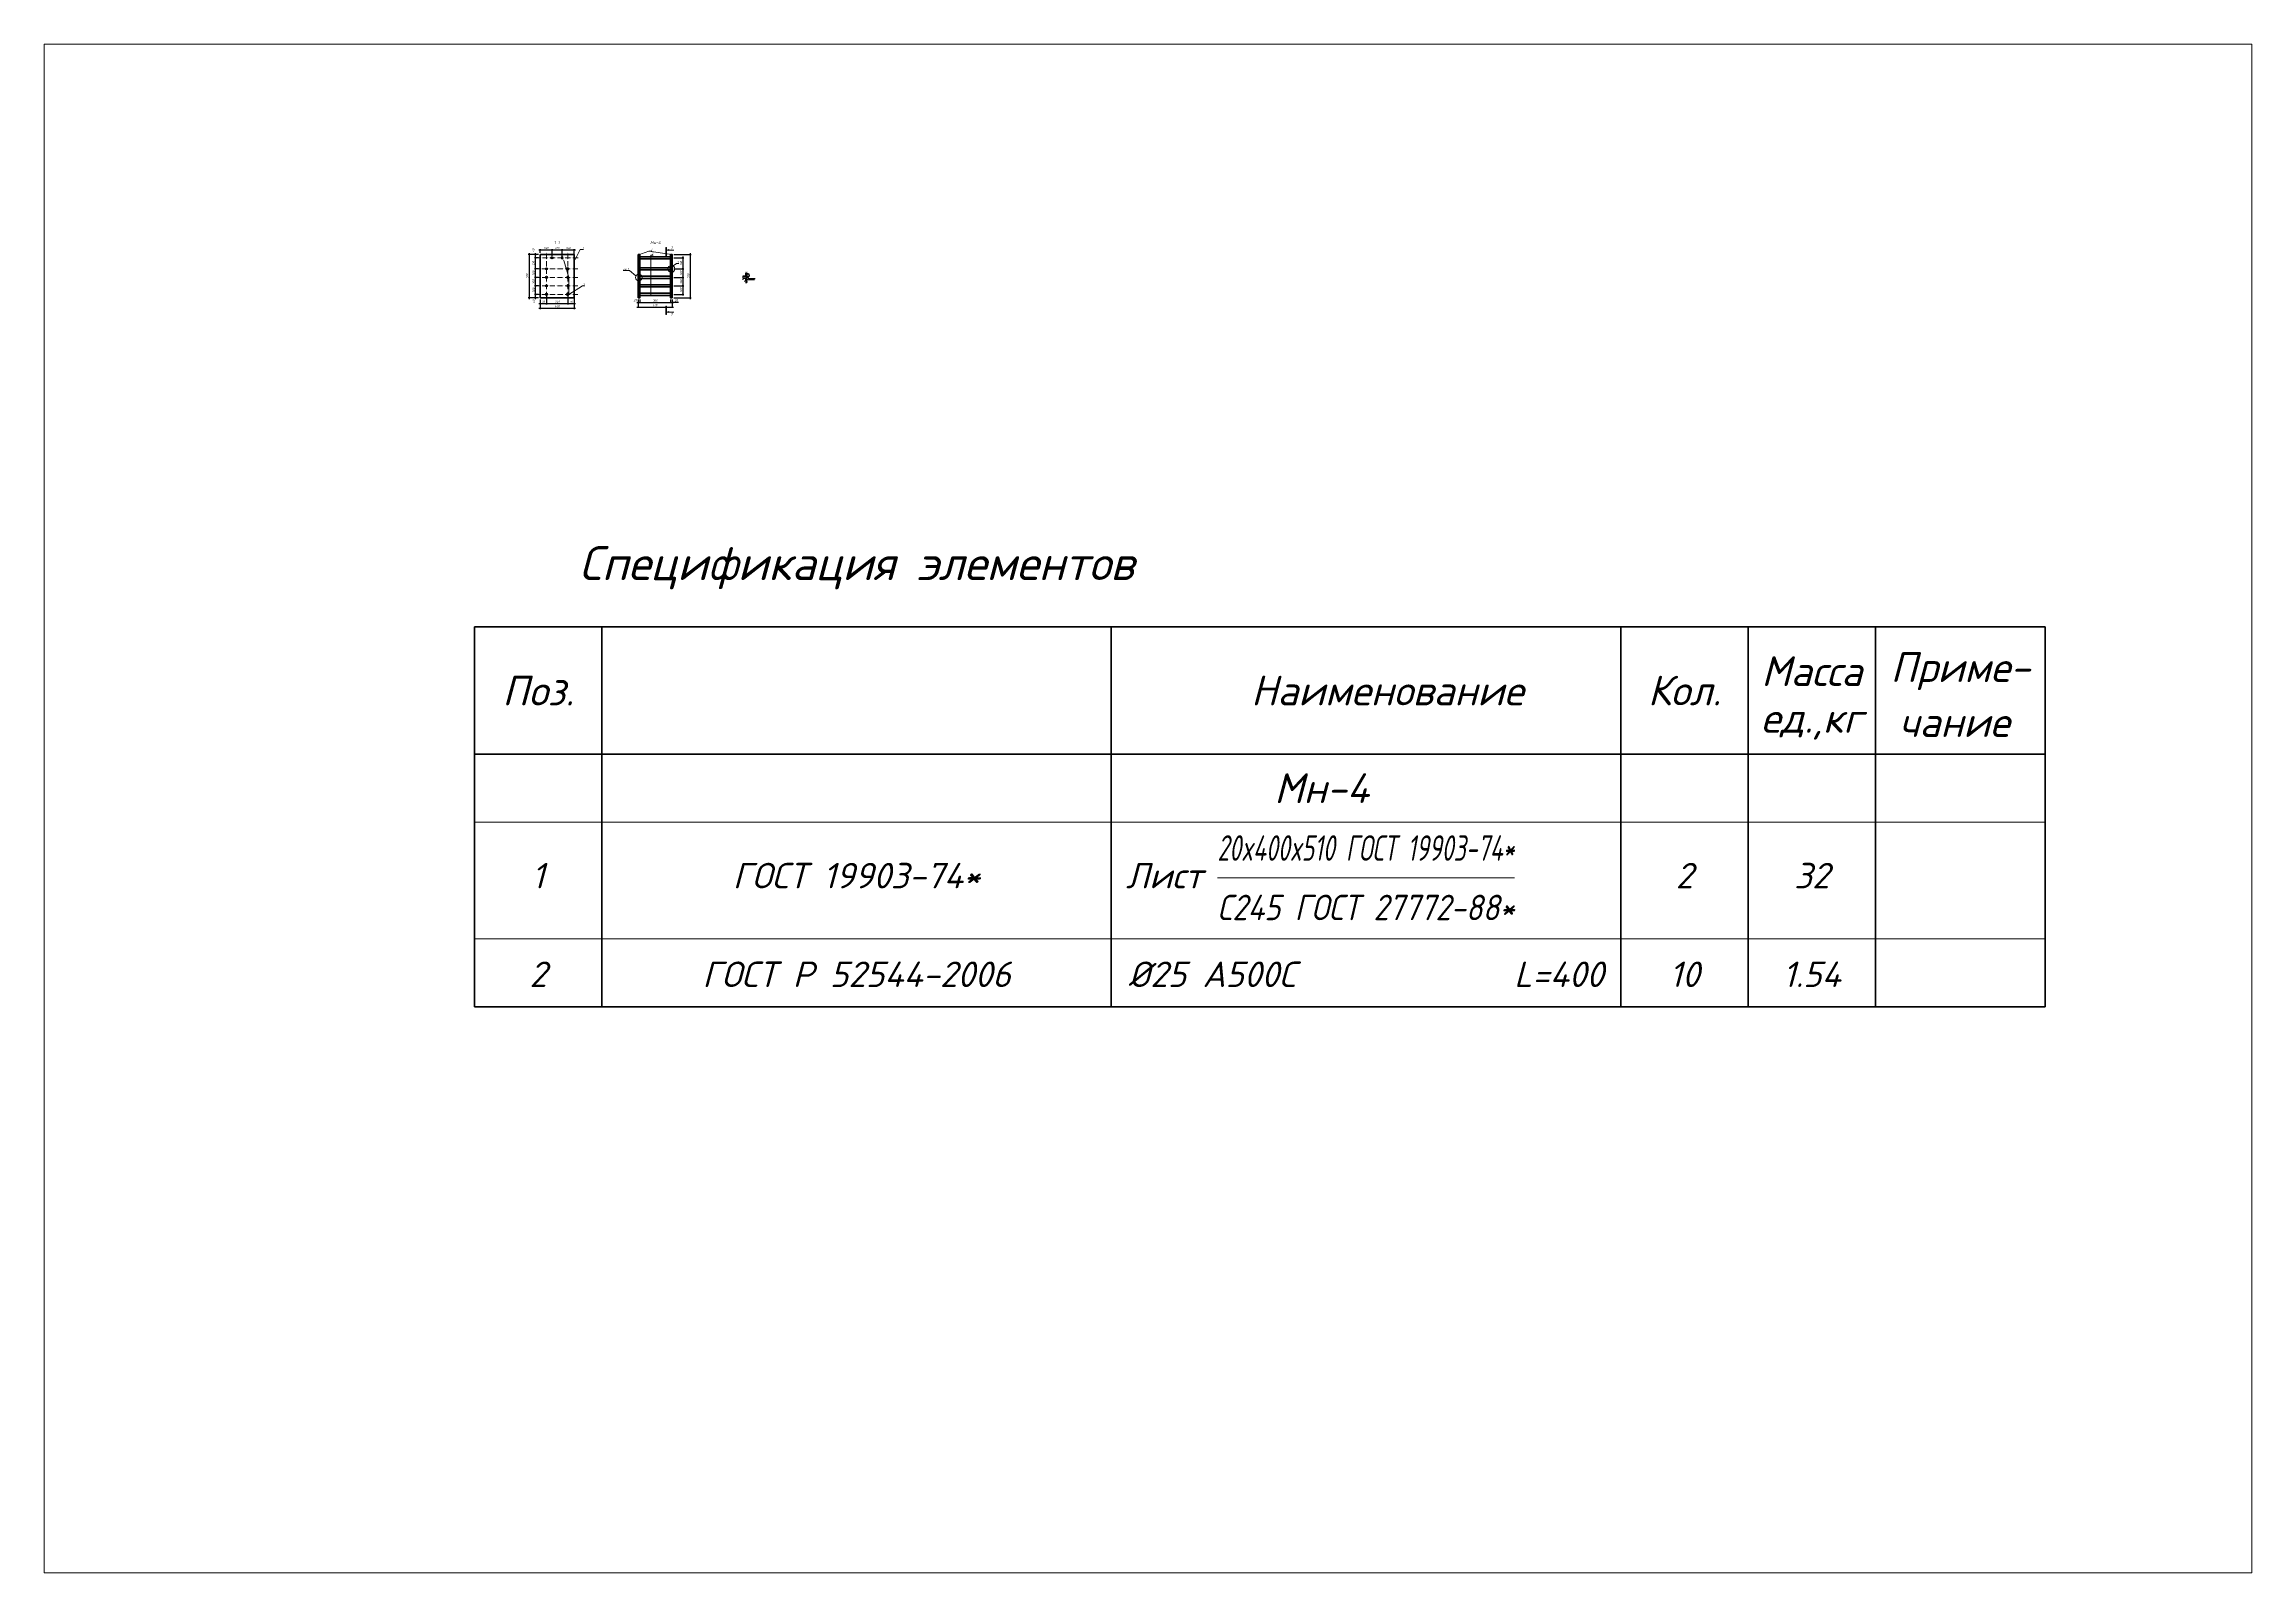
# Model space of a CAD drawing. Header units: millimetres. Extents: x 228418 to 313939, y -168000 to -150000.
# Drawn here: x 287939 to 313939, y -168000 to -150000 of the extents above; entities that cross this region are included whole.
import ezdxf
from ezdxf import colors
from ezdxf.entities.mleader import LeaderData, LeaderLine
from ezdxf.enums import TextEntityAlignment as Align
from ezdxf.math import Vec2, Vec3

# ---------------------------------------------------------------- set-up
doc = ezdxf.new("R2010")
doc.units = ezdxf.units.MM
doc.linetypes.add('ACAD_ISO10W100', pattern=[18, 12, -3, 0, -3])
doc.linetypes.add('DASHEDX2', pattern=[38.1, 25.4, -12.7])
doc.layers.get('0').update_dxf_attribs({"lineweight": 5})
doc.layers.get('Defpoints').update_dxf_attribs({"color": 1, "lineweight": 0})
for name, color, linetype, lineweight in [('#Dimensions', 7, 'Continuous', 9), ('#Арматура', 152, 'Continuous', 30), ('k_ Арм. Каркасы', 1, 'Continuous', 35), ('k_ Арматура', 3, 'Continuous', 50), ('k_ Размеры', 7, 'Continuous', 15), ('k_ Рамка', 252, 'Continuous', 40), ('k_ Штриховка', 8, 'Continuous', 5), ('к_Сварка', 132, 'Continuous', 30)]:
    doc.layers.add(name, color=color, linetype=linetype, lineweight=lineweight)
doc.styles.get("Standard").update_dxf_attribs({"font": 'isocpeur.ttf'})
doc.styles.add('STEP PR', font='isocpeui.ttf')
doc.dimstyles.new('100!', dxfattribs={"dimscale": 100, "dimtxt": 2.5, "dimasz": 2, "dimexe": 1, "dimexo": 2, "dimgap": 0.7, "dimtad": 1, "dimdec": 4, "dimlfac": -1, "dimdsep": 46, "dimtxsty": 'Standard', "dimblk": 'ARCHTICK', "dimcen": 2, "dimdle": 1, "dimclrt": 1, "dimadec": 4, "dimazin": 0, "dimtfac": 1, "dimtdec": 4, "dimtofl": 0, "dimtmove": 1, "dimatfit": 3, "dimfxl": 1, "dimtolj": 1, "dimtzin": 0, "dimarcsym": 0})
doc.dimstyles.new('STEP PR', dxfattribs={"dimscale": 10, "dimtxt": 2.5, "dimasz": 2, "dimexe": 1, "dimexo": 2, "dimgap": 1, "dimtad": 1, "dimdec": 4, "dimlfac": -1, "dimtxsty": 'STEP PR', "dimblk": 'ARCHTICK', "dimcen": 2, "dimdle": 1.5, "dimclrt": 1, "dimadec": 0, "dimazin": 0, "dimtfac": 1, "dimtdec": 4, "dimtmove": 1, "dimatfit": 3, "dimldrblk": 'DOTSMALL', "dimfxl": 1, "dimtolj": 1, "dimtzin": 0, "dimarcsym": 0})

# ---------------------------------------------------------------- blocks, each defined once
blk = doc.blocks.new('_None')
blk = doc.blocks.new('_ArchTick')
at = {"color": 0, "linetype": 'ByBlock', "const_width": 0.15}
blk.add_lwpolyline([(-0.5, -0.5), (0.5, 0.5)], dxfattribs=at)
blk = doc.blocks.new('*D76')
at = {"color": 0, "lineweight": -2, "transparency": 16777216}
for p, q in [((296203, -152716), (296199, -152716)), ((296203, -152726), (296203, -152714)), ((296203, -152716), (296205, -152716)), ((296205, -152726), (296205, -152714)), ((296205, -152716), (296209, -152716))]:
    blk.add_line(p, q, dxfattribs=at)
at = {"layer": 'Defpoints', "color": 0, "transparency": 16777216}
for p in [(296203, -152730), (296205, -152716), (296205, -152730)]:
    blk.add_point(p, dxfattribs=at)
at = {"color": 0, "lineweight": -2, "transparency": 16777216, "xscale": 4, "yscale": 4, "zscale": 4}
blk.add_blockref('_ArchTick', (296203, -152716), dxfattribs=at)
at = {"color": 0, "lineweight": -2, "transparency": 16777216, "xscale": 4, "yscale": 4, "zscale": 4, "rotation": 180}
blk.add_blockref('_ArchTick', (296205, -152716), dxfattribs=at)
at = {"color": 1, "transparency": 16777216, "insert": (296194, -152711), "char_height": 5, "attachment_point": 5, "style": 'STEP PR'}
blk.add_mtext('\\A1;2', dxfattribs=at)
blk = doc.blocks.new('_DotSmall')
at = {"color": 0, "linetype": 'ByBlock', "const_width": 0.5}
blk.add_lwpolyline([(-0.0625, 0, 1), (0.0625, 0, 1)], format="xyb", close=True, dxfattribs=at)
blk = doc.blocks.new('*D77')
at = {"color": 0, "lineweight": -2, "transparency": 16777216}
for p, q in [((296199, -152730), (296191, -152730)), ((296199, -152732), (296191, -152732)), ((296193, -152730), (296193, -152726)), ((296193, -152730), (296193, -152732)), ((296193, -152732), (296193, -152736))]:
    blk.add_line(p, q, dxfattribs=at)
at = {"layer": 'Defpoints', "color": 0, "transparency": 16777216}
for p in [(296193, -152732), (296203, -152730), (296203, -152732)]:
    blk.add_point(p, dxfattribs=at)
at = {"color": 0, "lineweight": -2, "transparency": 16777216, "xscale": 4, "yscale": 4, "zscale": 4}
for p, rotation in [((296193, -152730), 270), ((296193, -152732), 90)]:
    blk.add_blockref('_ArchTick', p, dxfattribs=dict(at, rotation=rotation))
at = {"color": 1, "transparency": 16777216, "insert": (296187, -152723), "char_height": 5, "attachment_point": 5, "rotation": 90, "style": 'STEP PR'}
blk.add_mtext('\\A1;2', dxfattribs=at)
blk = doc.blocks.new('*D78')
at = {"color": 0, "lineweight": -2, "transparency": 16777216}
for p, q in [((296203, -152773), (296199, -152773)), ((296203, -152763), (296203, -152775)), ((296203, -152773), (296205, -152773)), ((296205, -152769), (296205, -152771)), ((296205, -152773), (296209, -152773))]:
    blk.add_line(p, q, dxfattribs=at)
at = {"layer": 'Defpoints', "color": 0, "transparency": 16777216}
for p in [(296203, -152759), (296205, -152773), (296205, -152773)]:
    blk.add_point(p, dxfattribs=at)
at = {"color": 0, "lineweight": -2, "transparency": 16777216, "xscale": 4, "yscale": 4, "zscale": 4}
blk.add_blockref('_ArchTick', (296203, -152773), dxfattribs=at)
at = {"color": 0, "lineweight": -2, "transparency": 16777216, "xscale": 4, "yscale": 4, "zscale": 4, "rotation": 180}
blk.add_blockref('_ArchTick', (296205, -152773), dxfattribs=at)
at = {"color": 1, "transparency": 16777216, "insert": (296197, -152768), "char_height": 5, "attachment_point": 5, "style": 'STEP PR'}
blk.add_mtext('\\A1;2', dxfattribs=at)
blk = doc.blocks.new('*D79')
at = {"color": 0, "lineweight": -2, "transparency": 16777216}
for p, q in [((296199, -152757), (296191, -152757)), ((296199, -152759), (296191, -152759)), ((296193, -152757), (296193, -152753)), ((296193, -152757), (296193, -152759)), ((296193, -152759), (296193, -152763))]:
    blk.add_line(p, q, dxfattribs=at)
at = {"layer": 'Defpoints', "color": 0, "transparency": 16777216}
for p in [(296193, -152759), (296203, -152757), (296203, -152759)]:
    blk.add_point(p, dxfattribs=at)
at = {"color": 0, "lineweight": -2, "transparency": 16777216, "xscale": 4, "yscale": 4, "zscale": 4}
for p, rotation in [((296193, -152757), 270), ((296193, -152759), 90)]:
    blk.add_blockref('_ArchTick', p, dxfattribs=dict(at, rotation=rotation))
at = {"color": 1, "transparency": 16777216, "insert": (296188, -152766), "char_height": 5, "attachment_point": 5, "rotation": 90, "style": 'STEP PR'}
blk.add_mtext('\\A1;2', dxfattribs=at)
blk = doc.blocks.new('*D80')
at = {"color": 0, "lineweight": -2, "transparency": 16777216}
for p, q in [((296215, -152718), (296232, -152698)), ((296217, -152732), (296247, -152732))]:
    blk.add_line(p, q, dxfattribs=at)
blk.add_arc((296203, -152732), 42.5, 5.3892, 44.6108, dxfattribs=at)
at = {"color": 0, "transparency": 16777216}
for points in [[(296233, -152703), (296234, -152702), (296230, -152700)], [(296246, -152728), (296245, -152728), (296245, -152732)]]:
    blk.add_solid(points, dxfattribs=at)
at = {"layer": 'Defpoints', "color": 0, "transparency": 16777216}
for p in [(296169, -152732), (296205, -152730), (296213, -152721), (296213, -152732), (296244, -152720)]:
    blk.add_point(p, dxfattribs=at)
at = {"color": 1, "transparency": 16777216, "insert": (296246, -152712), "char_height": 5, "attachment_point": 5, "rotation": 295, "style": 'STEP PR'}
blk.add_mtext('\\A1;50° ±5°', dxfattribs=at)
blk = doc.blocks.new('*U30')
at = {"color": 0, "linetype": 'ByBlock', "lineweight": -2}
for p, q in [((2.75, 0), (3.0625, 1.25)), ((3.0625, 1.25), (3.6875, -1.25)), ((2.75, 0), (0, 0)), ((3.6875, -1.25), (4, 0)), ((6.75, 0), (4, 0))]:
    blk.add_line(p, q, dxfattribs=at)
blk = doc.blocks.new('*U28')
at = {"color": 0, "linetype": 'ByBlock', "lineweight": -2}
for p, q in [((2.75, 0), (3.0625, 1.25)), ((3.0625, 1.25), (3.6875, -1.25)), ((2.75, 0), (0, 0)), ((3.6875, -1.25), (4, 0)), ((6.75, 0), (4, 0))]:
    blk.add_line(p, q, dxfattribs=at)
blk = doc.blocks.new('*D81')
at = {"color": 0, "lineweight": -2, "transparency": 16777216}
for p, q in [((296200, -152805), (296216, -152805)), ((296203, -152796), (296203, -152807)), ((296213, -152796), (296213, -152807))]:
    blk.add_line(p, q, dxfattribs=at)
at = {"layer": 'Defpoints', "color": 0, "transparency": 16777216}
for p in [(296203, -152792), (296213, -152792), (296213, -152805)]:
    blk.add_point(p, dxfattribs=at)
at = {"color": 0, "lineweight": -2, "transparency": 16777216, "xscale": 4, "yscale": 4, "zscale": 4, "rotation": 180}
blk.add_blockref('_ArchTick', (296203, -152805), dxfattribs=at)
at = {"color": 0, "lineweight": -2, "transparency": 16777216, "xscale": 4, "yscale": 4, "zscale": 4}
blk.add_blockref('_ArchTick', (296213, -152805), dxfattribs=at)
at = {"color": 1, "transparency": 16777216, "insert": (296208, -152801), "char_height": 5, "attachment_point": 5, "style": 'STEP PR'}
blk.add_mtext('\\A1;10', dxfattribs=at)
blk = doc.blocks.new('*D82')
at = {"color": 0, "lineweight": -2, "transparency": 16777216}
for p, q in [((294920, -153040), (294970, -153040)), ((294935, -153006), (294935, -153050)), ((294955, -153006), (294955, -153050))]:
    blk.add_line(p, q, dxfattribs=at)
at = {"layer": 'Defpoints', "color": 0, "transparency": 16777216}
for p in [(294935, -152986), (294955, -152986), (294955, -153040)]:
    blk.add_point(p, dxfattribs=at)
at = {"color": 0, "lineweight": -2, "transparency": 16777216, "xscale": 20, "yscale": 20, "zscale": 20, "rotation": 180}
blk.add_blockref('_ArchTick', (294935, -153040), dxfattribs=at)
at = {"color": 0, "lineweight": -2, "transparency": 16777216, "xscale": 20, "yscale": 20, "zscale": 20}
blk.add_blockref('_ArchTick', (294955, -153040), dxfattribs=at)
at = {"color": 1, "transparency": 16777216, "insert": (294899, -153015), "char_height": 25, "attachment_point": 5, "style": 'STEP PR'}
blk.add_mtext('\\A1;20', dxfattribs=at)
blk = doc.blocks.new('*D83')
at = {"color": 0, "lineweight": -2, "transparency": 16777216}
for p, q in [((294940, -153040), (295330, -153040)), ((294955, -153006), (294955, -153050)), ((295315, -153006), (295315, -153050))]:
    blk.add_line(p, q, dxfattribs=at)
at = {"layer": 'Defpoints', "color": 0, "transparency": 16777216}
for p in [(294955, -152986), (295315, -152986), (295315, -153040)]:
    blk.add_point(p, dxfattribs=at)
at = {"color": 0, "lineweight": -2, "transparency": 16777216, "xscale": 20, "yscale": 20, "zscale": 20, "rotation": 180}
blk.add_blockref('_ArchTick', (294955, -153040), dxfattribs=at)
at = {"color": 0, "lineweight": -2, "transparency": 16777216, "xscale": 20, "yscale": 20, "zscale": 20}
blk.add_blockref('_ArchTick', (295315, -153040), dxfattribs=at)
at = {"color": 1, "transparency": 16777216, "insert": (295135, -153018), "char_height": 25, "attachment_point": 5, "style": 'STEP PR'}
blk.add_mtext('\\A1;360', dxfattribs=at)
blk = doc.blocks.new('*D84')
at = {"color": 0, "lineweight": -2, "transparency": 16777216}
for p, q in [((295300, -153040), (295350, -153040)), ((295315, -153006), (295315, -153050)), ((295335, -153006), (295335, -153050)), ((295411, -153040), (295335, -153040))]:
    blk.add_line(p, q, dxfattribs=at)
at = {"layer": 'Defpoints', "color": 0, "transparency": 16777216}
for p in [(295315, -152986), (295335, -152986), (295335, -153040)]:
    blk.add_point(p, dxfattribs=at)
at = {"color": 0, "lineweight": -2, "transparency": 16777216, "xscale": 20, "yscale": 20, "zscale": 20, "rotation": 180}
blk.add_blockref('_ArchTick', (295315, -153040), dxfattribs=at)
at = {"color": 0, "lineweight": -2, "transparency": 16777216, "xscale": 20, "yscale": 20, "zscale": 20}
blk.add_blockref('_ArchTick', (295335, -153040), dxfattribs=at)
at = {"color": 1, "transparency": 16777216, "insert": (295384, -153018), "char_height": 25, "attachment_point": 5, "style": 'STEP PR'}
blk.add_mtext('\\A1;20', dxfattribs=at)
blk = doc.blocks.new('*D85')
at = {"layer": 'Defpoints', "color": 0, "transparency": 16777216}
for p in [(295335, -152516), (295335, -152646), (295462, -152646)]:
    blk.add_point(p, dxfattribs=at)
at = {"layer": 'k_ Размеры', "color": 0, "lineweight": -2, "transparency": 16777216}
for p, q in [((295355, -152516), (295472, -152516)), ((295462, -152501), (295462, -152661)), ((295355, -152646), (295472, -152646))]:
    blk.add_line(p, q, dxfattribs=at)
at = {"layer": 'k_ Размеры', "color": 0, "lineweight": -2, "transparency": 16777216, "xscale": 20, "yscale": 20, "zscale": 20}
for p, rotation in [((295462, -152516), 90), ((295462, -152646), 270)]:
    blk.add_blockref('_ArchTick', p, dxfattribs=dict(at, rotation=rotation))
at = {"layer": 'k_ Размеры', "color": 1, "transparency": 16777216, "insert": (295439, -152581), "char_height": 25, "attachment_point": 5, "rotation": 90, "style": 'STEP PR'}
blk.add_mtext('\\A1;130', dxfattribs=at)
blk = doc.blocks.new('*D86')
at = {"layer": 'Defpoints', "color": 0, "transparency": 16777216}
for p in [(295335, -152646), (295335, -152746), (295462, -152746)]:
    blk.add_point(p, dxfattribs=at)
at = {"layer": 'k_ Размеры', "color": 0, "lineweight": -2, "transparency": 16777216}
for p, q in [((295355, -152646), (295472, -152646)), ((295355, -152746), (295472, -152746)), ((295462, -152631), (295462, -152761))]:
    blk.add_line(p, q, dxfattribs=at)
at = {"layer": 'k_ Размеры', "color": 0, "lineweight": -2, "transparency": 16777216, "xscale": 20, "yscale": 20, "zscale": 20}
for p, rotation in [((295462, -152646), 90), ((295462, -152746), 270)]:
    blk.add_blockref('_ArchTick', p, dxfattribs=dict(at, rotation=rotation))
at = {"layer": 'k_ Размеры', "color": 1, "transparency": 16777216, "insert": (295439, -152696), "char_height": 25, "attachment_point": 5, "rotation": 90, "style": 'STEP PR'}
blk.add_mtext('\\A1;100', dxfattribs=at)
blk = doc.blocks.new('*D87')
at = {"layer": 'Defpoints', "color": 0, "transparency": 16777216}
for p in [(295335, -152746), (295335, -152846), (295462, -152846)]:
    blk.add_point(p, dxfattribs=at)
at = {"layer": 'k_ Размеры', "color": 0, "lineweight": -2, "transparency": 16777216}
for p, q in [((295355, -152746), (295472, -152746)), ((295355, -152846), (295472, -152846)), ((295462, -152731), (295462, -152861))]:
    blk.add_line(p, q, dxfattribs=at)
at = {"layer": 'k_ Размеры', "color": 0, "lineweight": -2, "transparency": 16777216, "xscale": 20, "yscale": 20, "zscale": 20}
for p, rotation in [((295462, -152746), 90), ((295462, -152846), 270)]:
    blk.add_blockref('_ArchTick', p, dxfattribs=dict(at, rotation=rotation))
at = {"layer": 'k_ Размеры', "color": 1, "transparency": 16777216, "insert": (295439, -152796), "char_height": 25, "attachment_point": 5, "rotation": 90, "style": 'STEP PR'}
blk.add_mtext('\\A1;100', dxfattribs=at)
blk = doc.blocks.new('*D88')
at = {"layer": 'Defpoints', "color": 0, "transparency": 16777216}
for p in [(295335, -152846), (295335, -152946), (295462, -152946)]:
    blk.add_point(p, dxfattribs=at)
at = {"layer": 'k_ Размеры', "color": 0, "lineweight": -2, "transparency": 16777216}
for p, q in [((295355, -152846), (295472, -152846)), ((295462, -152831), (295462, -152961)), ((295355, -152946), (295472, -152946))]:
    blk.add_line(p, q, dxfattribs=at)
at = {"layer": 'k_ Размеры', "color": 0, "lineweight": -2, "transparency": 16777216, "xscale": 20, "yscale": 20, "zscale": 20}
for p, rotation in [((295462, -152846), 90), ((295462, -152946), 270)]:
    blk.add_blockref('_ArchTick', p, dxfattribs=dict(at, rotation=rotation))
at = {"layer": 'k_ Размеры', "color": 1, "transparency": 16777216, "insert": (295439, -152896), "char_height": 25, "attachment_point": 5, "rotation": 90, "style": 'STEP PR'}
blk.add_mtext('\\A1;100', dxfattribs=at)
blk = doc.blocks.new('*D89')
at = {"color": 0, "lineweight": -2, "transparency": 16777216}
for p, q in [((294920, -153095), (295350, -153095)), ((294935, -153006), (294935, -153105)), ((295335, -153006), (295335, -153105))]:
    blk.add_line(p, q, dxfattribs=at)
at = {"layer": 'Defpoints', "color": 0, "transparency": 16777216}
for p in [(294935, -152986), (295335, -152986), (295335, -153095)]:
    blk.add_point(p, dxfattribs=at)
at = {"color": 0, "lineweight": -2, "transparency": 16777216, "xscale": 20, "yscale": 20, "zscale": 20, "rotation": 180}
blk.add_blockref('_ArchTick', (294935, -153095), dxfattribs=at)
at = {"color": 0, "lineweight": -2, "transparency": 16777216, "xscale": 20, "yscale": 20, "zscale": 20}
blk.add_blockref('_ArchTick', (295335, -153095), dxfattribs=at)
at = {"color": 1, "transparency": 16777216, "insert": (295135, -153073), "char_height": 25, "attachment_point": 5, "style": 'STEP PR'}
blk.add_mtext('\\A1;400', dxfattribs=at)
blk = doc.blocks.new('*U109')
at = {"linetype": 'ByBlock', "ltscale": 100}
h = blk.add_hatch(color=256, dxfattribs=at)
h.dxf.hatch_style = 1
h.paths.add_polyline_path([(35, 1000), (-35, 1000), (-35, 0), (35, 0)])
h = blk.add_hatch(color=256, dxfattribs=at)
h.dxf.hatch_style = 1
h.paths.add_polyline_path([(335, 750), (335, 700), (335, 650), (35, 700)])
for p, q in [((-35, 1000), (35, 1000)), ((-35, 0), (-35, 1000)), ((35, 0), (-35, 0)), ((35, 1000), (35, 0)), ((35, 700), (335, 750)), ((35, 700), (335, 650)), ((335, 750), (335, 700)), ((335, 650), (335, 700))]:
    blk.add_line(p, q, dxfattribs=at)
at = {"linetype": 'ByBlock', "ltscale": 100, "extrusion": (0, 1, 0), "elevation": 700}
blk.add_lwpolyline([(-925, 0), (-335, 0)], dxfattribs=at)
at = {"ltscale": 100, "style": 'STEP PR'}
blk.add_attdef('Nv', text='', height=350, dxfattribs=at).set_placement((781, 790), align=Align.RIGHT)
blk = doc.blocks.new('*U110')
at = {"linetype": 'ByBlock', "ltscale": 100}
h = blk.add_hatch(color=256, dxfattribs=at)
h.dxf.hatch_style = 1
h.paths.add_polyline_path([(35, 0), (-35, 0), (-35, -1000), (35, -1000)])
h = blk.add_hatch(color=256, dxfattribs=at)
h.dxf.hatch_style = 1
h.paths.add_polyline_path([(335, -750), (335, -700), (335, -650), (35, -700)])
for p, q in [((35, 0), (-35, 0)), ((-35, 0), (-35, -1000)), ((35, -1000), (35, 0)), ((-35, -1000), (35, -1000)), ((35, -700), (335, -650)), ((35, -700), (335, -750)), ((335, -650), (335, -700)), ((335, -750), (335, -700))]:
    blk.add_line(p, q, dxfattribs=at)
at = {"linetype": 'ByBlock', "ltscale": 100, "extrusion": (0, -1, 0), "elevation": 700}
blk.add_lwpolyline([(925, 0), (335, 0)], dxfattribs=at)
at = {"ltscale": 100, "style": 'STEP PR'}
blk.add_attdef('Nv', text='', height=350, dxfattribs=at).set_placement((781, -1140), align=Align.RIGHT)
blk = doc.blocks.new('*U92')
h = blk.add_hatch(color=250)
edge = h.paths.add_edge_path()
edge.add_arc((0, 12.5), 12.5, 0, 360)
blk.add_circle((0, 12.5), 12.5)
blk = doc.blocks.new('*D93')
at = {"layer": 'Defpoints', "color": 0, "transparency": 16777216}
for p in [(293781, -152986), (293856, -152946), (293856, -153055)]:
    blk.add_point(p, dxfattribs=at)
at = {"layer": 'k_ Размеры', "color": 0, "lineweight": -2, "transparency": 16777216}
for p, q in [((293766, -153055), (293871, -153055)), ((293781, -153006), (293781, -153065)), ((293856, -152966), (293856, -153065))]:
    blk.add_line(p, q, dxfattribs=at)
at = {"layer": 'k_ Размеры', "color": 0, "lineweight": -2, "transparency": 16777216, "xscale": 20, "yscale": 20, "zscale": 20, "rotation": 180}
blk.add_blockref('_ArchTick', (293781, -153055), dxfattribs=at)
at = {"layer": 'k_ Размеры', "color": 0, "lineweight": -2, "transparency": 16777216, "xscale": 20, "yscale": 20, "zscale": 20}
blk.add_blockref('_ArchTick', (293856, -153055), dxfattribs=at)
at = {"layer": 'k_ Размеры', "color": 1, "transparency": 16777216, "insert": (293818, -153032), "char_height": 25, "attachment_point": 5, "style": 'STEP PR'}
blk.add_mtext('\\A1;76', dxfattribs=at)
blk = doc.blocks.new('*D94')
at = {"layer": 'Defpoints', "color": 0, "transparency": 16777216}
for p in [(293856, -152946), (294105, -152946), (294105, -153055)]:
    blk.add_point(p, dxfattribs=at)
at = {"layer": 'k_ Размеры', "color": 0, "lineweight": -2, "transparency": 16777216}
for p, q in [((293841, -153055), (294120, -153055)), ((293856, -152966), (293856, -153065)), ((294105, -152966), (294105, -153065))]:
    blk.add_line(p, q, dxfattribs=at)
at = {"layer": 'k_ Размеры', "color": 0, "lineweight": -2, "transparency": 16777216, "xscale": 20, "yscale": 20, "zscale": 20, "rotation": 180}
blk.add_blockref('_ArchTick', (293856, -153055), dxfattribs=at)
at = {"layer": 'k_ Размеры', "color": 0, "lineweight": -2, "transparency": 16777216, "xscale": 20, "yscale": 20, "zscale": 20}
blk.add_blockref('_ArchTick', (294105, -153055), dxfattribs=at)
at = {"layer": 'k_ Размеры', "color": 1, "transparency": 16777216, "insert": (293981, -153032), "char_height": 25, "attachment_point": 5, "style": 'STEP PR'}
blk.add_mtext('\\A1;249', dxfattribs=at)
blk = doc.blocks.new('*D95')
at = {"layer": 'Defpoints', "color": 0, "transparency": 16777216}
for p in [(294105, -152946), (294181, -152946), (294181, -153055)]:
    blk.add_point(p, dxfattribs=at)
at = {"layer": 'k_ Размеры', "color": 0, "lineweight": -2, "transparency": 16777216}
for p, q in [((294090, -153055), (294196, -153055)), ((294105, -152966), (294105, -153065)), ((294181, -152966), (294181, -153065))]:
    blk.add_line(p, q, dxfattribs=at)
at = {"layer": 'k_ Размеры', "color": 0, "lineweight": -2, "transparency": 16777216, "xscale": 20, "yscale": 20, "zscale": 20, "rotation": 180}
blk.add_blockref('_ArchTick', (294105, -153055), dxfattribs=at)
at = {"layer": 'k_ Размеры', "color": 0, "lineweight": -2, "transparency": 16777216, "xscale": 20, "yscale": 20, "zscale": 20}
blk.add_blockref('_ArchTick', (294181, -153055), dxfattribs=at)
at = {"layer": 'k_ Размеры', "color": 1, "transparency": 16777216, "insert": (294143, -153032), "char_height": 25, "attachment_point": 5, "style": 'STEP PR'}
blk.add_mtext('\\A1;76', dxfattribs=at)
blk = doc.blocks.new('*D96')
at = {"layer": 'Defpoints', "color": 0, "transparency": 16777216}
for p in [(293781, -152476), (293921, -152422), (293921, -152516)]:
    blk.add_point(p, dxfattribs=at)
at = {"layer": 'k_ Размеры', "color": 0, "lineweight": -2, "transparency": 16777216}
for p, q in [((293766, -152422), (293936, -152422)), ((293781, -152456), (293781, -152412)), ((293921, -152496), (293921, -152412))]:
    blk.add_line(p, q, dxfattribs=at)
at = {"layer": 'k_ Размеры', "color": 0, "lineweight": -2, "transparency": 16777216, "xscale": 20, "yscale": 20, "zscale": 20, "rotation": 180}
blk.add_blockref('_ArchTick', (293781, -152422), dxfattribs=at)
at = {"layer": 'k_ Размеры', "color": 0, "lineweight": -2, "transparency": 16777216, "xscale": 20, "yscale": 20, "zscale": 20}
blk.add_blockref('_ArchTick', (293921, -152422), dxfattribs=at)
at = {"layer": 'k_ Размеры', "color": 1, "transparency": 16777216, "insert": (293851, -152400), "char_height": 25, "attachment_point": 5, "style": 'STEP PR'}
blk.add_mtext('\\A1;140', dxfattribs=at)
blk = doc.blocks.new('*D97')
at = {"layer": 'Defpoints', "color": 0, "transparency": 16777216}
for p in [(293921, -152516), (294041, -152422), (294041, -152516)]:
    blk.add_point(p, dxfattribs=at)
at = {"layer": 'k_ Размеры', "color": 0, "lineweight": -2, "transparency": 16777216}
for p, q in [((293906, -152422), (294056, -152422)), ((293921, -152496), (293921, -152412)), ((294041, -152496), (294041, -152412))]:
    blk.add_line(p, q, dxfattribs=at)
at = {"layer": 'k_ Размеры', "color": 0, "lineweight": -2, "transparency": 16777216, "xscale": 20, "yscale": 20, "zscale": 20, "rotation": 180}
blk.add_blockref('_ArchTick', (293921, -152422), dxfattribs=at)
at = {"layer": 'k_ Размеры', "color": 0, "lineweight": -2, "transparency": 16777216, "xscale": 20, "yscale": 20, "zscale": 20}
blk.add_blockref('_ArchTick', (294041, -152422), dxfattribs=at)
at = {"layer": 'k_ Размеры', "color": 1, "transparency": 16777216, "insert": (293981, -152400), "char_height": 25, "attachment_point": 5, "style": 'STEP PR'}
blk.add_mtext('\\A1;120', dxfattribs=at)
blk = doc.blocks.new('*D98')
at = {"layer": 'Defpoints', "color": 0, "transparency": 16777216}
for p in [(294041, -152516), (294181, -152422), (294181, -152516)]:
    blk.add_point(p, dxfattribs=at)
at = {"layer": 'k_ Размеры', "color": 0, "lineweight": -2, "transparency": 16777216}
for p, q in [((294026, -152422), (294196, -152422)), ((294041, -152496), (294041, -152412)), ((294181, -152496), (294181, -152412))]:
    blk.add_line(p, q, dxfattribs=at)
at = {"layer": 'k_ Размеры', "color": 0, "lineweight": -2, "transparency": 16777216, "xscale": 20, "yscale": 20, "zscale": 20, "rotation": 180}
blk.add_blockref('_ArchTick', (294041, -152422), dxfattribs=at)
at = {"layer": 'k_ Размеры', "color": 0, "lineweight": -2, "transparency": 16777216, "xscale": 20, "yscale": 20, "zscale": 20}
blk.add_blockref('_ArchTick', (294181, -152422), dxfattribs=at)
at = {"layer": 'k_ Размеры', "color": 1, "transparency": 16777216, "insert": (294111, -152400), "char_height": 25, "attachment_point": 5, "style": 'STEP PR'}
blk.add_mtext('\\A1;140', dxfattribs=at)
blk = doc.blocks.new('*D99')
at = {"layer": 'Defpoints', "color": 0, "transparency": 16777216}
for p in [(293724, -152946), (293781, -152946), (293781, -152986)]:
    blk.add_point(p, dxfattribs=at)
at = {"layer": 'k_ Размеры', "color": 0, "lineweight": -2, "transparency": 16777216}
for p, q in [((293761, -152946), (293714, -152946)), ((293761, -152986), (293714, -152986)), ((293724, -153001), (293724, -152931))]:
    blk.add_line(p, q, dxfattribs=at)
at = {"layer": 'k_ Размеры', "color": 0, "lineweight": -2, "transparency": 16777216, "xscale": 20, "yscale": 20, "zscale": 20}
for p, rotation in [((293724, -152946), 90), ((293724, -152986), 270)]:
    blk.add_blockref('_ArchTick', p, dxfattribs=dict(at, rotation=rotation))
at = {"layer": 'k_ Размеры', "color": 1, "transparency": 16777216, "insert": (293704, -153031), "char_height": 25, "attachment_point": 5, "rotation": 90, "style": 'STEP PR'}
blk.add_mtext('\\A1;40', dxfattribs=at)
blk = doc.blocks.new('*D100')
at = {"layer": 'Defpoints', "color": 0, "transparency": 16777216}
for p in [(293724, -152846), (293781, -152846), (293781, -152946)]:
    blk.add_point(p, dxfattribs=at)
at = {"layer": 'k_ Размеры', "color": 0, "lineweight": -2, "transparency": 16777216}
for p, q in [((293761, -152846), (293714, -152846)), ((293724, -152961), (293724, -152831)), ((293761, -152946), (293714, -152946))]:
    blk.add_line(p, q, dxfattribs=at)
at = {"layer": 'k_ Размеры', "color": 0, "lineweight": -2, "transparency": 16777216, "xscale": 20, "yscale": 20, "zscale": 20}
for p, rotation in [((293724, -152846), 90), ((293724, -152946), 270)]:
    blk.add_blockref('_ArchTick', p, dxfattribs=dict(at, rotation=rotation))
at = {"layer": 'k_ Размеры', "color": 1, "transparency": 16777216, "insert": (293702, -152896), "char_height": 25, "attachment_point": 5, "rotation": 90, "style": 'STEP PR'}
blk.add_mtext('\\A1;100', dxfattribs=at)
blk = doc.blocks.new('*D101')
at = {"layer": 'Defpoints', "color": 0, "transparency": 16777216}
for p in [(293724, -152746), (293781, -152746), (293781, -152846)]:
    blk.add_point(p, dxfattribs=at)
at = {"layer": 'k_ Размеры', "color": 0, "lineweight": -2, "transparency": 16777216}
for p, q in [((293761, -152746), (293714, -152746)), ((293761, -152846), (293714, -152846)), ((293724, -152861), (293724, -152731))]:
    blk.add_line(p, q, dxfattribs=at)
at = {"layer": 'k_ Размеры', "color": 0, "lineweight": -2, "transparency": 16777216, "xscale": 20, "yscale": 20, "zscale": 20}
for p, rotation in [((293724, -152746), 90), ((293724, -152846), 270)]:
    blk.add_blockref('_ArchTick', p, dxfattribs=dict(at, rotation=rotation))
at = {"layer": 'k_ Размеры', "color": 1, "transparency": 16777216, "insert": (293702, -152796), "char_height": 25, "attachment_point": 5, "rotation": 90, "style": 'STEP PR'}
blk.add_mtext('\\A1;100', dxfattribs=at)
blk = doc.blocks.new('*D102')
at = {"layer": 'Defpoints', "color": 0, "transparency": 16777216}
for p in [(293724, -152646), (293781, -152646), (293781, -152746)]:
    blk.add_point(p, dxfattribs=at)
at = {"layer": 'k_ Размеры', "color": 0, "lineweight": -2, "transparency": 16777216}
for p, q in [((293761, -152646), (293714, -152646)), ((293761, -152746), (293714, -152746)), ((293724, -152761), (293724, -152631))]:
    blk.add_line(p, q, dxfattribs=at)
at = {"layer": 'k_ Размеры', "color": 0, "lineweight": -2, "transparency": 16777216, "xscale": 20, "yscale": 20, "zscale": 20}
for p, rotation in [((293724, -152646), 90), ((293724, -152746), 270)]:
    blk.add_blockref('_ArchTick', p, dxfattribs=dict(at, rotation=rotation))
at = {"layer": 'k_ Размеры', "color": 1, "transparency": 16777216, "insert": (293702, -152696), "char_height": 25, "attachment_point": 5, "rotation": 90, "style": 'STEP PR'}
blk.add_mtext('\\A1;100', dxfattribs=at)
blk = doc.blocks.new('*D103')
at = {"layer": 'Defpoints', "color": 0, "transparency": 16777216}
for p in [(293724, -152516), (293781, -152516), (293781, -152646)]:
    blk.add_point(p, dxfattribs=at)
at = {"layer": 'k_ Размеры', "color": 0, "lineweight": -2, "transparency": 16777216}
for p, q in [((293761, -152516), (293714, -152516)), ((293724, -152661), (293724, -152501)), ((293761, -152646), (293714, -152646))]:
    blk.add_line(p, q, dxfattribs=at)
at = {"layer": 'k_ Размеры', "color": 0, "lineweight": -2, "transparency": 16777216, "xscale": 20, "yscale": 20, "zscale": 20}
for p, rotation in [((293724, -152516), 90), ((293724, -152646), 270)]:
    blk.add_blockref('_ArchTick', p, dxfattribs=dict(at, rotation=rotation))
at = {"layer": 'k_ Размеры', "color": 1, "transparency": 16777216, "insert": (293702, -152581), "char_height": 25, "attachment_point": 5, "rotation": 90, "style": 'STEP PR'}
blk.add_mtext('\\A1;130', dxfattribs=at)
blk = doc.blocks.new('*D104')
at = {"layer": 'Defpoints', "color": 0, "transparency": 16777216}
for p in [(293724, -152476), (293781, -152476), (293781, -152516)]:
    blk.add_point(p, dxfattribs=at)
at = {"layer": 'k_ Размеры', "color": 0, "lineweight": -2, "transparency": 16777216}
for p, q in [((293761, -152476), (293714, -152476)), ((293761, -152516), (293714, -152516)), ((293724, -152531), (293724, -152461))]:
    blk.add_line(p, q, dxfattribs=at)
at = {"layer": 'k_ Размеры', "color": 0, "lineweight": -2, "transparency": 16777216, "xscale": 20, "yscale": 20, "zscale": 20}
for p, rotation in [((293724, -152476), 90), ((293724, -152516), 270)]:
    blk.add_blockref('_ArchTick', p, dxfattribs=dict(at, rotation=rotation))
at = {"layer": 'k_ Размеры', "color": 1, "transparency": 16777216, "insert": (293702, -152429), "char_height": 25, "attachment_point": 5, "rotation": 90, "style": 'STEP PR'}
blk.add_mtext('\\A1;40', dxfattribs=at)
blk = doc.blocks.new('*D105')
at = {"layer": 'Defpoints', "color": 0, "transparency": 16777216}
for p in [(293781, -152986), (294181, -152986), (294181, -153110)]:
    blk.add_point(p, dxfattribs=at)
at = {"layer": 'k_ Размеры', "color": 0, "lineweight": -2, "transparency": 16777216}
for p, q in [((293766, -153110), (294196, -153110)), ((293781, -153006), (293781, -153120)), ((294181, -153006), (294181, -153120))]:
    blk.add_line(p, q, dxfattribs=at)
at = {"layer": 'k_ Размеры', "color": 0, "lineweight": -2, "transparency": 16777216, "xscale": 20, "yscale": 20, "zscale": 20, "rotation": 180}
blk.add_blockref('_ArchTick', (293781, -153110), dxfattribs=at)
at = {"layer": 'k_ Размеры', "color": 0, "lineweight": -2, "transparency": 16777216, "xscale": 20, "yscale": 20, "zscale": 20}
blk.add_blockref('_ArchTick', (294181, -153110), dxfattribs=at)
at = {"layer": 'k_ Размеры', "color": 1, "transparency": 16777216, "insert": (293981, -153087), "char_height": 25, "attachment_point": 5, "style": 'STEP PR'}
blk.add_mtext('\\A1;400', dxfattribs=at)
blk = doc.blocks.new('*D106')
at = {"layer": 'Defpoints', "color": 0, "transparency": 16777216}
for p in [(293781, -152476), (293650, -152986), (293781, -152986)]:
    blk.add_point(p, dxfattribs=at)
at = {"layer": 'k_ Размеры', "color": 0, "lineweight": -2, "transparency": 16777216}
for p, q in [((293761, -152476), (293640, -152476)), ((293650, -152461), (293650, -153001)), ((293761, -152986), (293640, -152986))]:
    blk.add_line(p, q, dxfattribs=at)
at = {"layer": 'k_ Размеры', "color": 0, "lineweight": -2, "transparency": 16777216, "xscale": 20, "yscale": 20, "zscale": 20}
for p, rotation in [((293650, -152476), 90), ((293650, -152986), 270)]:
    blk.add_blockref('_ArchTick', p, dxfattribs=dict(at, rotation=rotation))
at = {"layer": 'k_ Размеры', "color": 1, "transparency": 16777216, "insert": (293627, -152731), "char_height": 25, "attachment_point": 5, "rotation": 90, "style": 'STEP PR'}
blk.add_mtext('\\A1;510', dxfattribs=at)
blk = doc.blocks.new('*D107')
at = {"layer": 'Defpoints', "color": 0, "transparency": 16777216}
for p in [(295335, -152476), (295335, -152986), (295549, -152986)]:
    blk.add_point(p, dxfattribs=at)
at = {"layer": 'k_ Размеры', "color": 0, "lineweight": -2, "transparency": 16777216}
for p, q in [((295355, -152476), (295559, -152476)), ((295549, -152461), (295549, -153001)), ((295355, -152986), (295559, -152986))]:
    blk.add_line(p, q, dxfattribs=at)
at = {"layer": 'k_ Размеры', "color": 0, "lineweight": -2, "transparency": 16777216, "xscale": 20, "yscale": 20, "zscale": 20}
for p, rotation in [((295549, -152476), 90), ((295549, -152986), 270)]:
    blk.add_blockref('_ArchTick', p, dxfattribs=dict(at, rotation=rotation))
at = {"layer": 'k_ Размеры', "color": 1, "transparency": 16777216, "insert": (295527, -152731), "char_height": 25, "attachment_point": 5, "rotation": 90, "style": 'STEP PR'}
blk.add_mtext('\\A1;510', dxfattribs=at)
blk = doc.blocks.new('vcBlockST6-2-1')
at = {"color": 0, "linetype": 'ByBlock', "lineweight": -2}
blk.add_line((87.5, -8), (122.5, -8), dxfattribs=at)
at = {"color": 0, "linetype": 'ByBlock', "lineweight": -2, "style": 'STEP PR', "flags": 1}
for tag in ['CLASS', 'GOST', 'FILE', 'IDD']:
    blk.add_attdef(tag, text='', height=300, dxfattribs=at).set_placement((0, 0), align=Align.RIGHT)
at = {"color": 0, "linetype": 'ByBlock', "lineweight": -2, "style": 'STEP PR'}
for tag, p, p2 in [('НАИМЕНОВАНИЕ', (87.5, -6), (122.5, -6)), ('ПОЗИЦИЯ', (0.75, -9.25), (14.25, -9.25)), ('ОБОЗНАЧЕНИЕ', (15.75, -9.25), (74.25, -9.25)), ('ПРОФИЛЬ', (76, -9.25), (86.5, -9.25)), ('КОЛИЧЕСТВО', (135.75, -9.25), (149.25, -9.25)), ('МАССА', (150.75, -9.25), (164.25, -9.25)), ('ПРИМЕЧАНИЕ', (165.75, -9.25), (184.25, -9.25)), ('ДЛИНА', (123, -9.25), (134, -9.25)), ('СТАЛЬ', (87.5, -13), (122.5, -13))]:
    blk.add_attdef(tag, text='', height=300, dxfattribs=at).set_placement(p, p2, align=Align.FIT)
blk = doc.blocks.new('vcBlockST6-1-1')
at = {"color": 0, "linetype": 'ByBlock', "lineweight": -2, "style": 'STEP PR', "flags": 1}
for tag in ['CLASS', 'GOST', 'FILE', 'IDD']:
    blk.add_attdef(tag, text='', height=300, dxfattribs=at).set_placement((0, 0), align=Align.RIGHT)
at = {"color": 0, "linetype": 'ByBlock', "lineweight": -2, "style": 'STEP PR'}
blk.add_attdef('ДЛИНА', text='', height=300, dxfattribs=at).set_placement((133, -6), align=Align.RIGHT)
for tag, p, p2 in [('ПОЗИЦИЯ', (0.75, -6), (14.25, -6)), ('ОБОЗНАЧЕНИЕ', (15.75, -6), (74.25, -6)), ('КОЛИЧЕСТВО', (135.75, -6), (149.25, -6)), ('МАССА', (150.75, -6), (164.25, -6)), ('ПРИМЕЧАНИЕ', (165.75, -6), (184.25, -6))]:
    blk.add_attdef(tag, text='', height=300, dxfattribs=at).set_placement(p, p2, align=Align.FIT)
blk.add_attdef('НАИМЕНОВАНИЕ', (77, -6), '', height=300, dxfattribs=at)

msp = doc.modelspace()

# ---------------------------------------------------------------- hatches: boundary and pattern name
at = {"layer": 'k_ Штриховка', "true_color": 0x6b6b6b}
h = msp.add_hatch(dxfattribs=at)
h.set_pattern_fill('ANSI31', color=251, scale=0.5)
h.set_pattern_definition([(45, (0, 13), (-1.122532015, 1.122532015), [])])
h.paths.add_polyline_path([(296212.62095, -152692.46515), (296208.87095, -152692.46515), (296208.24595, -152694.96515), (296206.99595, -152689.96515), (296206.37095, -152692.46515), (296202.62095, -152692.46515), (296202.62095, -152730.13109), (296204.62095, -152730.13109), (296212.62095, -152720.59707)])
h = msp.add_hatch(dxfattribs=at)
h.set_pattern_fill('ANSI31', color=251, scale=0.5)
h.set_pattern_definition([(45, (59521.5813, 0), (-1.122532015, 1.122532015), [])])
h.paths.add_polyline_path([(296212.62095, -152768.66512), (296204.62095, -152759.13109), (296202.62095, -152759.13109), (296202.62095, -152791.88592), (296206.37095, -152791.88592), (296206.99595, -152789.38592), (296208.24595, -152794.38592), (296208.87095, -152791.88592), (296212.62095, -152791.88592)])
h = msp.add_hatch(dxfattribs=at)
h.set_pattern_fill('DOTS', color=251, scale=0.5)
h.set_pattern_definition([(0, (0, 13), (0.396875, 0.79375), [0, -0.79375])])
edge = h.paths.add_edge_path()
edge.add_line((296204.62095, -152730.13109), (296204.62095, -152732.13109))
edge.add_line((296204.62095, -152732.13109), (296212.62095, -152732.13109))
edge.add_spline(control_points=[(296212.62095, -152732.13109), (296213.48909, -152730.27078), (296215.27598, -152726.44164), (296213.52252, -152722.58171), (296212.62095, -152720.59707)], knot_values=[0, 0, 0, 0, 5.8614669012, 12.0647765025, 12.0647765025, 12.0647765025, 12.0647765025], degree=3, periodic=0)
edge.add_line((296212.62095, -152720.59707), (296204.62095, -152730.13109))
h = msp.add_hatch(dxfattribs=at)
h.set_pattern_fill('DOTS', color=251, scale=0.5)
h.set_pattern_definition([(0, (59521.5813, 0), (0.396875, 0.79375), [0, -0.79375])])
edge = h.paths.add_edge_path()
edge.add_spline(control_points=[(296212.62095, -152768.66512), (296213.52252, -152766.68048), (296215.27598, -152762.82055), (296213.48909, -152758.99141), (296212.62095, -152757.13109)], knot_values=[0, 0, 0, 0, 6.2033096013, 12.0647765025, 12.0647765025, 12.0647765025, 12.0647765025], degree=3, periodic=0)
edge.add_line((296212.62095, -152757.13109), (296204.62095, -152757.13109))
edge.add_line((296204.62095, -152757.13109), (296204.62095, -152759.13109))
edge.add_line((296204.62095, -152759.13109), (296212.62095, -152768.66512))

# ---------------------------------------------------------------- linework, layer by layer
at = {"color": 8, "lineweight": 20}
for p, q in [((311506.47601, -159160.66521), (293006.47601, -159160.66521)), ((311506.47601, -160534.40326), (293006.47601, -160534.40326))]:
    msp.add_line(p, q, dxfattribs=at)
msp.add_lwpolyline([(287939.14091, -168000), (313939.14091, -168000), (313939.14091, -150000), (287939.14091, -150000)], close=True)
at = {"linetype": 'ACAD_ISO10W100', "ltscale": 5}
for points in [[(294226.65217, -152516.22498), (293725.62156, -152516.22498)], [(293856.11939, -153066.63149), (293856.11939, -152450.7141)], [(294105.11939, -153066.63149), (294105.11939, -152444.97706)], [(294225.56791, -152746.22473), (293725.19552, -152746.22473)], [(294225.56791, -152846.22473), (293725.19552, -152846.22473)], [(294225.99396, -152646.22473), (293725.62156, -152646.22473)], [(294225.99396, -152946.22473), (293725.62156, -152946.22473)]]:
    msp.add_lwpolyline(points, dxfattribs=at)
at = {"linetype": 'DASHEDX2', "ltscale": 0.5}
for points in [[(294954.93856, -152503.72498), (294934.93856, -152503.72498)], [(294954.93856, -152528.72498), (294934.93856, -152528.72498)], [(295314.93856, -152503.72498), (295334.93856, -152503.72498)], [(295314.93856, -152528.72498), (295334.93856, -152528.72498)], [(294954.93856, -152633.72473), (294934.93856, -152633.72473)], [(294954.93856, -152658.72473), (294934.93856, -152658.72473)], [(294954.93856, -152733.72473), (294934.93856, -152733.72473)], [(294954.93856, -152758.72473), (294934.93856, -152758.72473)], [(294954.93856, -152833.72473), (294934.93856, -152833.72473)], [(294954.93856, -152858.72473), (294934.93856, -152858.72473)], [(295314.93856, -152633.72473), (295334.93856, -152633.72473)], [(295314.93856, -152658.72473), (295334.93856, -152658.72473)], [(295314.93856, -152733.72473), (295334.93856, -152733.72473)], [(295314.93856, -152758.72473), (295334.93856, -152758.72473)], [(295314.93856, -152833.72473), (295334.93856, -152833.72473)], [(295314.93856, -152858.72473), (295334.93856, -152858.72473)], [(294954.93856, -152933.72473), (294934.93856, -152933.72473)], [(294954.93856, -152958.72473), (294934.93856, -152958.72473)], [(295314.93856, -152933.72473), (295334.93856, -152933.72473)], [(295314.93856, -152958.72473), (295334.93856, -152958.72473)]]:
    msp.add_lwpolyline(points, dxfattribs=at)
for points in [[(296202.62095, -152730.13109), (296202.62095, -152732.13109)], [(296202.62095, -152757.13109), (296202.62095, -152759.13109)]]:
    msp.add_lwpolyline(points)
for points, knots in [([(296167.62947, -152746.42167), (296167.06897, -152750.34073), (296166.30617, -152754.33688), (296167.22712, -152755.6832), (296167.59489, -152757.20288), (296167.59467, -152757.22797)], [0, 0, 0, 0, 3.6201016644, 6.4324577887, 6.5076108841, 6.5076108841, 6.5076108841, 6.5076108841]), ([(296168.6571, -152732.13109), (296167.91303, -152733.50183), (296166.48739, -152736.12821), (296168.20744, -152752.47031), (296169.11736, -152754.5806), (296167.80354, -152757.15891), (296167.59467, -152757.15281)], [0, 0, 0, 0, 4.282091908, 8.204614529, 12.4310550672, 13.0216912554, 13.0216912554, 13.0216912554, 13.0216912554])]:
    msp.add_open_spline(points, degree=3, knots=knots)
at = {"layer": 'k_ Арм. Каркасы'}
for points in [[(293780.61939, -152476.22473), (294180.61939, -152476.22473), (294180.61939, -152986.22473), (293780.61939, -152986.22473)], [(294934.93856, -152476.22473), (294934.93856, -152986.22473), (294954.93856, -152986.22473), (294954.93856, -152476.22473), (294934.93856, -152476.22473)], [(295314.93856, -152476.22473), (295314.93856, -152986.22473), (295334.93856, -152986.22473), (295334.93856, -152476.22473), (295314.93856, -152476.22473)]]:
    msp.add_lwpolyline(points, close=True, dxfattribs=at)
for points in [[(294954.93856, -152503.72498), (295314.93856, -152503.72498)], [(294954.93856, -152528.72498), (295314.93856, -152528.72498)], [(294954.93856, -152633.72473), (295314.93856, -152633.72473)], [(294954.93856, -152658.72473), (295314.93856, -152658.72473)], [(294954.93856, -152733.72473), (295314.93856, -152733.72473)], [(294954.93856, -152758.72473), (295314.93856, -152758.72473)], [(294954.93856, -152833.72473), (295314.93856, -152833.72473)], [(294954.93856, -152858.72473), (295314.93856, -152858.72473)], [(296202.62095, -152692.46515), (296202.62095, -152730.13109)], [(296202.62095, -152730.13109), (296204.62095, -152730.13109)], [(296202.62095, -152759.13109), (296202.62095, -152791.88592)], [(296202.62095, -152759.13109), (296204.62095, -152759.13109)], [(296204.62095, -152730.13109), (296212.62095, -152720.59707)], [(296204.62095, -152759.13109), (296212.62095, -152768.66512)], [(296212.62095, -152720.59707), (296212.62095, -152692.46515)], [(296212.62095, -152791.88592), (296212.62095, -152768.66512)], [(294954.93856, -152933.72473), (295314.93856, -152933.72473)], [(294954.93856, -152958.72473), (295314.93856, -152958.72473)]]:
    msp.add_lwpolyline(points, dxfattribs=at)
at = {"layer": 'k_ Арматура'}
for points in [[(296167.69417, -152757.13109), (296212.62095, -152757.13109)], [(296168.6571, -152732.13109), (296212.62095, -152732.13109)], [(296212.62095, -152732.13109), (296212.62095, -152757.13109)]]:
    msp.add_lwpolyline(points, dxfattribs=at)
at = {"layer": 'k_ Размеры'}
for centre, radius in [((295325.61645, -152646.22473), 40.06192), ((294942.86177, -152747.301), 38.72814)]:
    msp.add_circle(centre, radius, dxfattribs=at)
at = {"layer": 'k_ Рамка'}
for p, q in [((293006.47601, -156860.66521), (311506.47601, -156860.66521)), ((293006.47601, -158360.66521), (293006.47601, -156860.66521)), ((294506.47601, -158360.66521), (294506.47601, -156860.66521)), ((300506.47601, -158360.66521), (300506.47601, -156860.66521)), ((306506.47601, -158360.66521), (306506.47601, -156860.66521)), ((308006.47601, -158360.66521), (308006.47601, -156860.66521)), ((309506.47601, -158360.66521), (309506.47601, -156860.66521)), ((311506.47601, -156860.66521), (311506.47601, -158360.66521)), ((311506.47601, -158360.66521), (293006.47601, -158360.66521)), ((293006.47601, -161334.40326), (293006.47601, -158360.66521)), ((294506.47601, -161334.40326), (294506.47601, -158360.66521)), ((300506.47601, -161334.40326), (300506.47601, -158360.66521)), ((306506.47601, -161334.40326), (306506.47601, -158360.66521)), ((308006.47601, -161334.40326), (308006.47601, -158360.66521)), ((309506.47601, -161334.40326), (309506.47601, -158360.66521)), ((311506.47601, -161334.40326), (311506.47601, -158360.66521)), ((311506.47601, -161334.40326), (293006.47601, -161334.40326))]:
    msp.add_line(p, q, dxfattribs=at)
at = {"layer": 'к_Сварка'}
for points in [[(296204.62095, -152730.13109), (296204.62095, -152732.13109)], [(296204.62095, -152759.13109), (296204.62095, -152757.13109)]]:
    msp.add_lwpolyline(points, dxfattribs=at)
for points in [[(296212.62095, -152720.59707), (296214.38971, -152726.54287), (296212.62095, -152732.13109)], [(296212.62095, -152768.66512), (296214.38971, -152762.71932), (296212.62095, -152757.13109)]]:
    msp.add_spline(points, degree=3, dxfattribs=at)

# ---------------------------------------------------------------- block references
at = {"layer": '#Арматура'}
for p in [(293920.61501, -152528.72498), (293855.69335, -152758.72473), (293855.69335, -152858.72473), (293856.11939, -152658.72473), (293856.11939, -152958.72473)]:
    msp.add_blockref('*U92', p, dxfattribs=at)
at = {"layer": '#Арматура', "xscale": -1}
for p in [(294040.62377, -152528.72498), (294105.11939, -152658.72473), (294105.54543, -152758.72473), (294105.54543, -152858.72473), (294105.11939, -152958.72473)]:
    msp.add_blockref('*U92', p, dxfattribs=at)
ref = msp.add_blockref('*U109', (295264.07215, -152494.2662), dxfattribs=dict(xscale=0.1, yscale=0.1, zscale=0.1))
ref.add_attrib('Nv', '1', dxfattribs={"ltscale": 100, "height": 35, "style": 'STEP PR'}).set_placement((295337.73425, -152415.26486), align=Align.RIGHT)
at = {"xscale": 2, "yscale": 2, "zscale": 2}
for name, p in [('*U30', (296200.87095, -152692.46515)), ('*U28', (296200.87095, -152791.88592))]:
    msp.add_blockref(name, p, dxfattribs=at)
ref = msp.add_blockref('*U110', (295264.07215, -153084.26362), dxfattribs=dict(xscale=0.1, yscale=0.1, zscale=0.1))
ref.add_attrib('Nv', '1', dxfattribs={"ltscale": 100, "height": 35, "style": 'STEP PR'}).set_placement((295337.73425, -153198.26495), align=Align.RIGHT)
ref = msp.add_blockref('vcBlockST6-2-1', (293006.47601, -159015.21107), dxfattribs=dict(xscale=100, yscale=100))
ref.add_attrib('ПОЗИЦИЯ', '1', dxfattribs={"color": 0, "linetype": 'ByBlock', "lineweight": -2, "height": 300, "style": 'STEP PR'}).set_placement((293756.47601, -159940.21107), align=Align.CENTER)
ref.add_attrib('ОБОЗНАЧЕНИЕ', 'ГОСТ 19903-74*', dxfattribs={"color": 0, "linetype": 'ByBlock', "lineweight": -2, "height": 300, "style": 'STEP PR'}).set_placement((297506.47601, -159940.21107), align=Align.CENTER)
ref.add_attrib('ПРОФИЛЬ', 'Лист', dxfattribs={"color": 0, "linetype": 'ByBlock', "lineweight": -2, "height": 300, "style": 'STEP PR'}).set_placement((301131.47601, -159940.21107), align=Align.CENTER)
ref.add_attrib('НАИМЕНОВАНИЕ', '20x400x510 ГОСТ 19903-74*', dxfattribs={"color": 0, "linetype": 'ByBlock', "lineweight": -2, "height": 300, "style": 'STEP PR', "width": 0.64619}).set_placement((301756.47601, -159615.21107), (305256.47601, -159615.21107), align=Align.FIT)
ref.add_attrib('СТАЛЬ', 'С245 ГОСТ 27772-88*', dxfattribs={"color": 0, "linetype": 'ByBlock', "lineweight": -2, "height": 300, "style": 'STEP PR', "width": 0.832342}).set_placement((301756.47601, -160315.21107), (305256.47601, -160315.21107), align=Align.FIT)
ref.add_attrib('КОЛИЧЕСТВО', '2', dxfattribs={"color": 0, "linetype": 'ByBlock', "lineweight": -2, "height": 300, "style": 'STEP PR'}).set_placement((307256.47601, -159940.21107), align=Align.CENTER)
ref.add_attrib('МАССА', '32', dxfattribs={"color": 0, "linetype": 'ByBlock', "lineweight": -2, "height": 300, "style": 'STEP PR'}).set_placement((308756.47601, -159940.21107), align=Align.CENTER)
ref = msp.add_blockref('vcBlockST6-1-1', (293006.47601, -160502.08016), dxfattribs=dict(xscale=100, yscale=100))
ref.add_attrib('ПОЗИЦИЯ', '2', dxfattribs={"color": 0, "linetype": 'ByBlock', "lineweight": -2, "height": 300, "style": 'STEP PR'}).set_placement((293756.47601, -161102.08016), align=Align.CENTER)
ref.add_attrib('ОБОЗНАЧЕНИЕ', 'ГОСТ Р 52544-2006', dxfattribs={"color": 0, "linetype": 'ByBlock', "lineweight": -2, "height": 300, "style": 'STEP PR'}).set_placement((297506.47601, -161102.08016), align=Align.CENTER)
ref.add_attrib('НАИМЕНОВАНИЕ', '%%C25 A500С', (300706.47601, -161102.08016), dxfattribs={"color": 0, "linetype": 'ByBlock', "lineweight": -2, "height": 300, "style": 'STEP PR'})
ref.add_attrib('ДЛИНА', 'L=400', dxfattribs={"color": 0, "linetype": 'ByBlock', "lineweight": -2, "height": 300, "style": 'STEP PR'}).set_placement((306306.47601, -161102.08016), align=Align.RIGHT)
ref.add_attrib('КОЛИЧЕСТВО', '10', dxfattribs={"color": 0, "linetype": 'ByBlock', "lineweight": -2, "height": 300, "style": 'STEP PR'}).set_placement((307256.47601, -161102.08016), align=Align.CENTER)
ref.add_attrib('МАССА', '1.54', dxfattribs={"color": 0, "linetype": 'ByBlock', "lineweight": -2, "height": 300, "style": 'STEP PR'}).set_placement((308756.47601, -161102.08016), align=Align.CENTER)

# ---------------------------------------------------------------- texts
at = {"layer": '#Dimensions', "lineweight": 13, "insert": (296277.6441, -152755.90223), "char_height": 5, "width": 94.8739161, "attachment_point": 5, "style": 'STEP PR'}
msp.add_mtext('ГОСТ 14098-2014-T12-Рз ', dxfattribs=at)
at = {"style": 'STEP PR'}
for s, height, p in [('Спецификация элементов', 400, (297506.47601, -156164.01842)), ('Масса', 350, (308756.47601, -157381.89603)), ('Приме-', 350, (310506.47601, -157381.89603)), ('Поз.', 350, (293756.47601, -157610.66521)), ('Наименование', 350, (303756.47601, -157610.66521)), ('Кол.', 350, (307256.47601, -157610.66521)), ('ед.,кг', 350, (308756.47601, -157974.03068)), ('чание', 350, (310433.25357, -157982.54052))]:
    msp.add_text(s, height=height, dxfattribs=at).set_placement(p, align=Align.MIDDLE)
at = {"color": 1, "insert": (296208.84625, -152679.25695), "char_height": 7, "attachment_point": 5, "style": 'STEP PR'}
msp.add_mtext('\\A1;узел 1', dxfattribs=at)
at = {"layer": 'k_ Размеры', "char_height": 35, "attachment_point": 5, "style": 'STEP PR'}
for s, insert in [('\\A1;1-1', (293975.87446, -152337.39311)), ('{\\fISOCPEUR|b1|i1|c204|p34;Мн-4}', (295138.62497, -152336.92039))]:
    msp.add_mtext(s, dxfattribs=dict(at, insert=insert))
at = {"layer": 'k_ Рамка', "insert": (302984.79559, -158760.66521), "char_height": 350, "width": 6000, "attachment_point": 5, "line_spacing_factor": 0.96, "style": 'STEP PR'}
msp.add_mtext('{\\fISOCPEUR|b1|i1|c204|p34;Мн-4}', dxfattribs=at)

# ---------------------------------------------------------------- dimensions: what is measured, and where the dimension line sits
dim = msp.add_angular_dim_2l(base=(296243.69742, -152719.92995), line1=((296168.6571, -152732.13109), (296212.62095, -152732.13109)), line2=((296204.62095, -152730.13109), (296212.62095, -152720.59707)), text='<> ±5°', dimstyle='STEP PR', override={"dimscale": 2, "dimsah": 1})
dim.commit()
dim.dimension.update_dxf_attribs({"geometry": '*D80', "text_midpoint": (296245.57888, -152712.24954)})
for base, p1, p2, picture, middle in [((296192.53664, -152732.13109), (296202.62095, -152730.13109), (296202.62095, -152732.13109), '*D77', (296191.99649, -152723.36108)), ((296192.53664, -152759.13109), (296202.62095, -152757.13109), (296202.62095, -152759.13109), '*D79', (296192.29816, -152765.50316))]:
    dim = msp.add_linear_dim(base=base, p1=p1, p2=p2, angle=90, dimstyle='STEP PR', override={"dimscale": 2})
    dim.commit()
    dim.dimension.update_dxf_attribs({"geometry": picture, "text_midpoint": middle, "dimtype": 160})
for base, p1, p2, picture, middle in [((296204.62095, -152715.89185), (296202.62095, -152730.13109), (296204.62095, -152730.13109), '*D76', (296193.55555, -152715.61752)), ((296204.62095, -152772.60281), (296202.62095, -152759.13109), (296204.62095, -152772.60281), '*D78', (296197.2961, -152772.7126))]:
    dim = msp.add_linear_dim(base=base, p1=p1, p2=p2, dimstyle='STEP PR', override={"dimscale": 2})
    dim.commit()
    dim.dimension.update_dxf_attribs({"geometry": picture, "text_midpoint": middle, "dimtype": 160})
dim = msp.add_linear_dim(base=(296212.62095, -152805.16847), p1=(296202.62095, -152791.88592), p2=(296212.62095, -152791.88592), dimstyle='STEP PR', override={"dimscale": 2})
dim.commit()
dim.dimension.update_dxf_attribs({"geometry": '*D81', "text_midpoint": (296207.62095, -152800.66847)})
for base, p1, p2, picture, middle in [((294954.93856, -153040.22123), (294934.93856, -152986.22473), (294954.93856, -152986.22473), '*D82', (294898.8292, -153037.7692)), ((295334.93856, -153040.22123), (295314.93856, -152986.22473), (295334.93856, -152986.22473), '*D84', (295383.93528, -153021.57981))]:
    dim = msp.add_linear_dim(base=base, p1=p1, p2=p2, dimstyle='STEP PR')
    dim.commit()
    dim.dimension.update_dxf_attribs({"geometry": picture, "text_midpoint": middle, "dimtype": 160})
for base, p1, p2, picture, middle in [((295334.93856, -153095.1779), (294934.93856, -152986.22473), (295334.93856, -152986.22473), '*D89', (295134.93856, -153072.6779)), ((295314.93856, -153040.22123), (294954.93856, -152986.22473), (295314.93856, -152986.22473), '*D83', (295134.93856, -153017.72123))]:
    dim = msp.add_linear_dim(base=base, p1=p1, p2=p2, dimstyle='STEP PR')
    dim.commit()
    dim.dimension.update_dxf_attribs({"geometry": picture, "text_midpoint": middle})
at = {"layer": 'k_ Размеры'}
for base, p1, p2, picture, middle in [((293649.58398, -152986.22473), (293780.61939, -152476.22473), (293780.61939, -152986.22473), '*D106', (293627.08398, -152731.22473)), ((295549.44987, -152986.22473), (295334.93856, -152476.22473), (295334.93856, -152986.22473), '*D107', (295526.94987, -152731.22473))]:
    dim = msp.add_linear_dim(base=base, p1=p1, p2=p2, angle=90, dimstyle='STEP PR', dxfattribs=at)
    dim.commit()
    dim.dimension.update_dxf_attribs({"geometry": picture, "text_midpoint": middle})
for base, p1, p2, picture, middle in [((293724.042952, -152516.224981), (293780.61939, -152646.224727), (293780.61939, -152516.224981), '*D103', (293701.542952, -152581.224854)), ((295461.804168, -152646.224727), (295334.93856, -152516.224981), (295334.93856, -152646.224727), '*D85', (295439.304168, -152581.224854)), ((293724.04295, -152646.22473), (293780.61939, -152746.22473), (293780.61939, -152646.22473), '*D102', (293701.54295, -152696.22473)), ((293724.04295, -152746.22473), (293780.61939, -152846.22473), (293780.61939, -152746.22473), '*D101', (293701.54295, -152796.22473)), ((293724.04295, -152846.22473), (293780.61939, -152946.22473), (293780.61939, -152846.22473), '*D100', (293701.54295, -152896.22473)), ((295461.80417, -152746.22473), (295334.93856, -152646.22473), (295334.93856, -152746.22473), '*D86', (295439.30417, -152696.22473)), ((295461.80417, -152846.22473), (295334.93856, -152746.22473), (295334.93856, -152846.22473), '*D87', (295439.30417, -152796.22473))]:
    dim = msp.add_linear_dim(base=base, p1=p1, p2=p2, angle=90, dimstyle='STEP PR', override={"dimrnd": 1}, dxfattribs=at)
    dim.commit()
    dim.dimension.update_dxf_attribs({"geometry": picture, "text_midpoint": middle})
for base, p1, p2, picture, middle in [((293724.042952, -152476.224727), (293780.61939, -152516.224981), (293780.61939, -152476.224727), '*D104', (293724.082875, -152429.276651)), ((295461.80417, -152946.22473), (295334.93856, -152846.22473), (295334.93856, -152946.22473), '*D88', (295461.80417, -152896.22473)), ((293724.04295, -152946.22473), (293780.61939, -152986.22473), (293780.61939, -152946.22473), '*D99', (293726.83212, -153031.24848))]:
    dim = msp.add_linear_dim(base=base, p1=p1, p2=p2, angle=90, dimstyle='STEP PR', override={"dimrnd": 1}, dxfattribs=at)
    dim.commit()
    dim.dimension.update_dxf_attribs({"geometry": picture, "text_midpoint": middle, "dimtype": 160})
for base, p1, p2, picture, middle in [((293920.61501, -152422.05672), (293780.61939, -152476.22473), (293920.61501, -152516.22498), '*D96', (293850.6172, -152399.55672)), ((294040.62377, -152422.05672), (293920.61501, -152516.22498), (294040.62377, -152516.22498), '*D97', (293980.61939, -152399.55672)), ((294180.61939, -152422.05672), (294040.62377, -152516.22498), (294180.61939, -152516.22498), '*D98', (294110.62158, -152399.55672)), ((294105.11939, -153054.62748), (293856.11939, -152946.22473), (294105.11939, -152946.22473), '*D94', (293980.61939, -153032.12748))]:
    dim = msp.add_linear_dim(base=base, p1=p1, p2=p2, dimstyle='STEP PR', override={"dimrnd": 1}, dxfattribs=at)
    dim.commit()
    dim.dimension.update_dxf_attribs({"geometry": picture, "text_midpoint": middle})
for base, p1, p2, picture, middle in [((293856.11939, -153054.62748), (293780.61939, -152986.22473), (293856.11939, -152946.22473), '*D93', (293818.36939, -153054.62748)), ((294180.61939, -153054.62748), (294105.11939, -152946.22473), (294180.61939, -152946.22473), '*D95', (294142.86939, -153054.62748))]:
    dim = msp.add_linear_dim(base=base, p1=p1, p2=p2, dimstyle='STEP PR', override={"dimrnd": 1}, dxfattribs=at)
    dim.commit()
    dim.dimension.update_dxf_attribs({"geometry": picture, "text_midpoint": middle, "dimtype": 160})
dim = msp.add_linear_dim(base=(294180.61939, -153109.83987), p1=(293780.61939, -152986.22473), p2=(294180.61939, -152986.22473), dimstyle='STEP PR', dxfattribs=at)
dim.commit()
dim.dimension.update_dxf_attribs({"geometry": '*D105', "text_midpoint": (293980.61939, -153087.33987)})

# ---------------------------------------------------------------- leaders
at = {"layer": '#Dimensions', "lineweight": 13}
msp.add_leader([(296213.40039, -152730.40794), (296235.93245, -152760.75513), (296314.0535, -152760.75513)], dimstyle='100!', override={"dimscale": 2, "dimasz": 3, "dimrnd": 5}, dxfattribs=at)
ml = msp.add_multileader_mtext('Standard', dxfattribs=at)
ml.set_content('\\A1;2', color=256, style='STEP PR')
ml.set_leader_properties(color=256, linetype='ByLayer', lineweight=-1)
ml.build(insert=Vec2(0, 0))
ml.multileader.update_dxf_attribs({"text_left_attachment_type": 6, "text_right_attachment_type": 6, "dogleg_length": 0, "arrow_head_size": 5, "scale": 0.02})
ctx = ml.context
ctx.base_point, ctx.scale, ctx.char_height, ctx.arrow_head_size, ctx.plane_origin = Vec3(296163.09351, -152772.68859), 0.02, 4.8, 5, Vec3(304198.01211, -160435.17362)
ctx.left_attachment, ctx.right_attachment = 6, 6
notes = []
notes.append((ctx, [(1, (1, 1, 0), (296170.50078, -152772.68859), (-1, 0), 0, [(1, [(296178.23249, -152757.13109)], 0, [])])]))
ctx.mtext.insert, ctx.mtext.rotation, ctx.mtext.flow_direction = Vec3(296165.09351, -152766.92859), 6.2831853072, 5
ml = msp.add_multileader_mtext('Standard', dxfattribs=at)
ml.set_content('\\A1;1', color=256, style='STEP PR')
ml.set_leader_properties(color=256, linetype='ByLayer', lineweight=-1)
ml.build(insert=Vec2(0, 0))
ml.multileader.update_dxf_attribs({"text_left_attachment_type": 6, "text_right_attachment_type": 6, "dogleg_length": 0, "arrow_head_size": 5, "scale": 0.02})
ctx = ml.context
ctx.base_point, ctx.scale, ctx.char_height, ctx.arrow_head_size, ctx.plane_origin = Vec3(296184.81137, -152790.93983), 0.02, 4.8, 5, Vec3(304218.06451, -160453.42486)
ctx.left_attachment, ctx.right_attachment = 6, 6
notes.append((ctx, [(1, (1, 1, 0), (296190.55319, -152790.93983), (-1, 0), 0, [(1, [(296202.62095, -152783.60587)], 0, [])])]))
ctx.mtext.insert, ctx.mtext.rotation, ctx.mtext.flow_direction = Vec3(296186.81137, -152785.17983), 6.2831853072, 5
ml = msp.add_multileader_mtext('Standard', dxfattribs=at)
ml.set_content('\\A1; Зачищается заподлицо\\P с пластиной', color=256, style='STEP PR')
ml.set_leader_properties(color=256, linetype='ByLayer', lineweight=-1)
ml.build(insert=Vec2(0, 0))
ml.multileader.update_dxf_attribs({"text_left_attachment_type": 6, "text_right_attachment_type": 6, "dogleg_length": 0, "arrow_head_size": 5, "scale": 0.02})
ctx = ml.context
ctx.base_point, ctx.scale, ctx.char_height, ctx.arrow_head_size, ctx.plane_origin = Vec3(296224.59123, -152773.37932), 0.02, 4.8, 5, Vec3(304323.26237, -160429.80014)
ctx.left_attachment, ctx.right_attachment = 6, 6
notes.append((ctx, [(0, (1, 1, 0), (296224.59123, -152773.37932), (1, 0), 0, [(1, [(296214.39033, -152762.89436)], 0, [])])]))
ctx.mtext.insert, ctx.mtext.rotation, ctx.mtext.flow_direction = Vec3(296226.59123, -152767.61932), 6.2831853072, 5
at = {"layer": 'k_ Размеры'}
ml = msp.add_multileader_mtext('Standard', dxfattribs=at)
ml.set_content('\\A1;2', color=256, style='STEP PR')
ml.set_leader_properties(color=256, linetype='ByLayer', lineweight=-1)
ml.build(insert=Vec2(0, 0))
ml.multileader.update_dxf_attribs({"text_left_attachment_type": 6, "text_right_attachment_type": 6, "dogleg_length": 0, "arrow_head_size": 25, "scale": 0.1})
ctx = ml.context
ctx.base_point, ctx.scale, ctx.char_height, ctx.arrow_head_size, ctx.landing_gap_size, ctx.plane_origin = Vec3(294277.72221, -152846.19667), 0.1, 24, 25, 10, Vec3(301563.20766, -160404.14368)
ctx.left_attachment, ctx.right_attachment = 6, 6
notes.append((ctx, [(0, (1, 1, 0), (294277.72221, -152846.19667), (1, 0), 0, [(0, [(294050.99913, -152523.19649), (294118.04543, -152746.22473), (294117.61939, -152946.22473)], 0, [])])]))
ctx.mtext.insert, ctx.mtext.rotation, ctx.mtext.flow_direction = Vec3(294287.72221, -152817.39667), 6.2831853072, 5
ml = msp.add_multileader_mtext('Standard', dxfattribs=at)
ml.set_content('\\A1; 1', color=256, style='STEP PR')
ml.set_leader_properties(color=256, linetype='ByLayer', lineweight=-1)
ml.build(insert=Vec2(0, 0))
ml.multileader.update_dxf_attribs({"text_left_attachment_type": 6, "text_right_attachment_type": 6, "dogleg_length": 0, "arrow_head_size": 25, "scale": 0.1})
ctx = ml.context
ctx.base_point, ctx.scale, ctx.char_height, ctx.arrow_head_size, ctx.landing_gap_size, ctx.plane_origin = Vec3(294253.5089, -152415.92432), 0.1, 24, 25, 10, Vec3(302185.79051, -160137.61117)
ctx.left_attachment, ctx.right_attachment = 6, 6
notes.append((ctx, [(0, (1, 1, 0), (294253.5089, -152415.92432), (1, 0), 0, [(1, [(294180.61939, -152556.85545)], 0, [])])]))
ctx.mtext.insert, ctx.mtext.rotation, ctx.mtext.flow_direction = Vec3(294263.5089, -152387.12432), 6.2831853072, 5
ml = msp.add_multileader_mtext('Standard', dxfattribs=at)
ml.set_content('\\A1; 1', color=256, style='STEP PR')
ml.set_leader_properties(color=256, linetype='ByLayer', lineweight=-1)
ml.build(insert=Vec2(0, 0))
ml.multileader.update_dxf_attribs({"text_left_attachment_type": 6, "text_right_attachment_type": 6, "dogleg_length": 0, "arrow_head_size": 25, "scale": 0.1})
ctx = ml.context
ctx.base_point, ctx.scale, ctx.char_height, ctx.arrow_head_size, ctx.landing_gap_size, ctx.plane_origin = Vec3(295058.96291, -152438.40066), 0.1, 24, 25, 10, Vec3(303038.8106, -160185.54122)
ctx.left_attachment, ctx.right_attachment = 6, 6
notes.append((ctx, [(0, (1, 1, 0), (295058.96291, -152438.40066), (1, 0), 0, [(2, [(295329.93856, -152476.22473)], 0, []), (1, [(294949.93856, -152476.22473)], 0, [])])]))
ctx.mtext.insert, ctx.mtext.rotation, ctx.mtext.flow_direction = Vec3(295068.96291, -152409.60066), 6.2831853072, 5
ml = msp.add_multileader_mtext('Standard', dxfattribs=at)
ml.set_content('\\A1;2', color=256, style='STEP PR')
ml.set_leader_properties(color=256, linetype='ByLayer', lineweight=-1)
ml.set_arrow_properties(name='ARCHTICK')
ml.build(insert=Vec2(0, 0))
ml.multileader.update_dxf_attribs({"text_left_attachment_type": 6, "text_right_attachment_type": 6, "dogleg_length": 0, "arrow_head_size": 25, "scale": 0.1})
ctx = ml.context
ctx.base_point, ctx.scale, ctx.char_height, ctx.arrow_head_size, ctx.landing_gap_size, ctx.plane_origin = Vec3(295084.41195, -152483.44387), 0.1, 24, 25, 10, Vec3(301613.14002, -161966.81262)
ctx.left_attachment, ctx.right_attachment = 6, 6
notes.append((ctx, [(0, (1, 1, 0), (295084.41195, -152483.44387), (1, 0), 0, [(4, [(295084.41195, -152646.22473), (295084.41195, -152746.22473), (295084.41195, -152946.22473), (295084.41195, -152846.22473), (295084.41195, -152516.22498)], 0, [])])]))
ctx.mtext.insert, ctx.mtext.rotation, ctx.mtext.flow_direction = Vec3(295094.41195, -152454.64387), 6.2831853072, 5
ml = msp.add_multileader_mtext('Standard', dxfattribs=at)
ml.set_content('\\A1;1', color=256, style='STEP PR')
ml.set_leader_properties(color=256, linetype='ByLayer', lineweight=-1)
ml.set_arrow_properties(name='NONE')
ml.build(insert=Vec2(0, 0))
ml.multileader.update_dxf_attribs({"text_left_attachment_type": 6, "text_right_attachment_type": 6, "dogleg_length": 0, "arrow_head_size": 24, "scale": 0.1})
ctx = ml.context
ctx.base_point, ctx.scale, ctx.char_height, ctx.arrow_head_size, ctx.landing_gap_size, ctx.plane_origin = Vec3(295384.94056, -152581.41094), 0.1, 24, 24, 10, Vec3(300929.81995, -165438.26748)
ctx.left_attachment, ctx.right_attachment = 6, 6
notes.append((ctx, [(0, (1, 1, 0), (295384.94056, -152581.41094), (1, 0), 0, [(0, [(295346.51629, -152612.04646)], 0, [])])]))
ctx.mtext.insert, ctx.mtext.rotation, ctx.mtext.flow_direction = Vec3(295394.94056, -152552.61094), 6.2831853072, 5
ml = msp.add_multileader_mtext('Standard', dxfattribs=at)
ml.set_content('\\A1;по 1', color=256, style='STEP PR')
ml.set_leader_properties(color=256, linetype='ByLayer', lineweight=-1)
ml.set_arrow_properties(name='NONE')
ml.build(insert=Vec2(0, 0))
ml.multileader.update_dxf_attribs({"text_left_attachment_type": 6, "text_right_attachment_type": 6, "dogleg_length": 0, "arrow_head_size": 24, "scale": 0.1})
ctx = ml.context
ctx.base_point, ctx.scale, ctx.char_height, ctx.arrow_head_size, ctx.landing_gap_size, ctx.plane_origin = Vec3(294751.40358, -152663.69344), 0.1, 24, 24, 10, Vec3(300554.13167, -165560.99755)
ctx.left_attachment, ctx.right_attachment, ctx.text_align_type = 6, 6, 2
notes.append((ctx, [(1, (1, 1, 0), (294834.2763, -152663.69344), (-1, 0), 0, [(0, [(294908.52551, -152729.38761)], 0, [])])]))
ctx.mtext.insert, ctx.mtext.rotation, ctx.mtext.alignment, ctx.mtext.flow_direction = Vec3(294824.2763, -152634.89344), 6.2831853072, 3, 5
for ctx, leaders in notes:
    for number, flags, end, landing, length, lines in leaders:
        leader = LeaderData()
        leader.index, (leader.has_last_leader_line, leader.has_dogleg_vector, leader.attachment_direction) = number, flags
        leader.last_leader_point, leader.dogleg_vector, leader.dogleg_length = Vec3(end), Vec3(landing), length
        for number, points, colour, breaks in lines:
            line = LeaderLine()
            line.index, line.vertices, line.color, line.breaks = number, Vec3.list(points), colors.encode_raw_color(colour), breaks
            leader.lines.append(line)
        ctx.leaders.append(leader)

doc.saveas('drawing.dxf')
